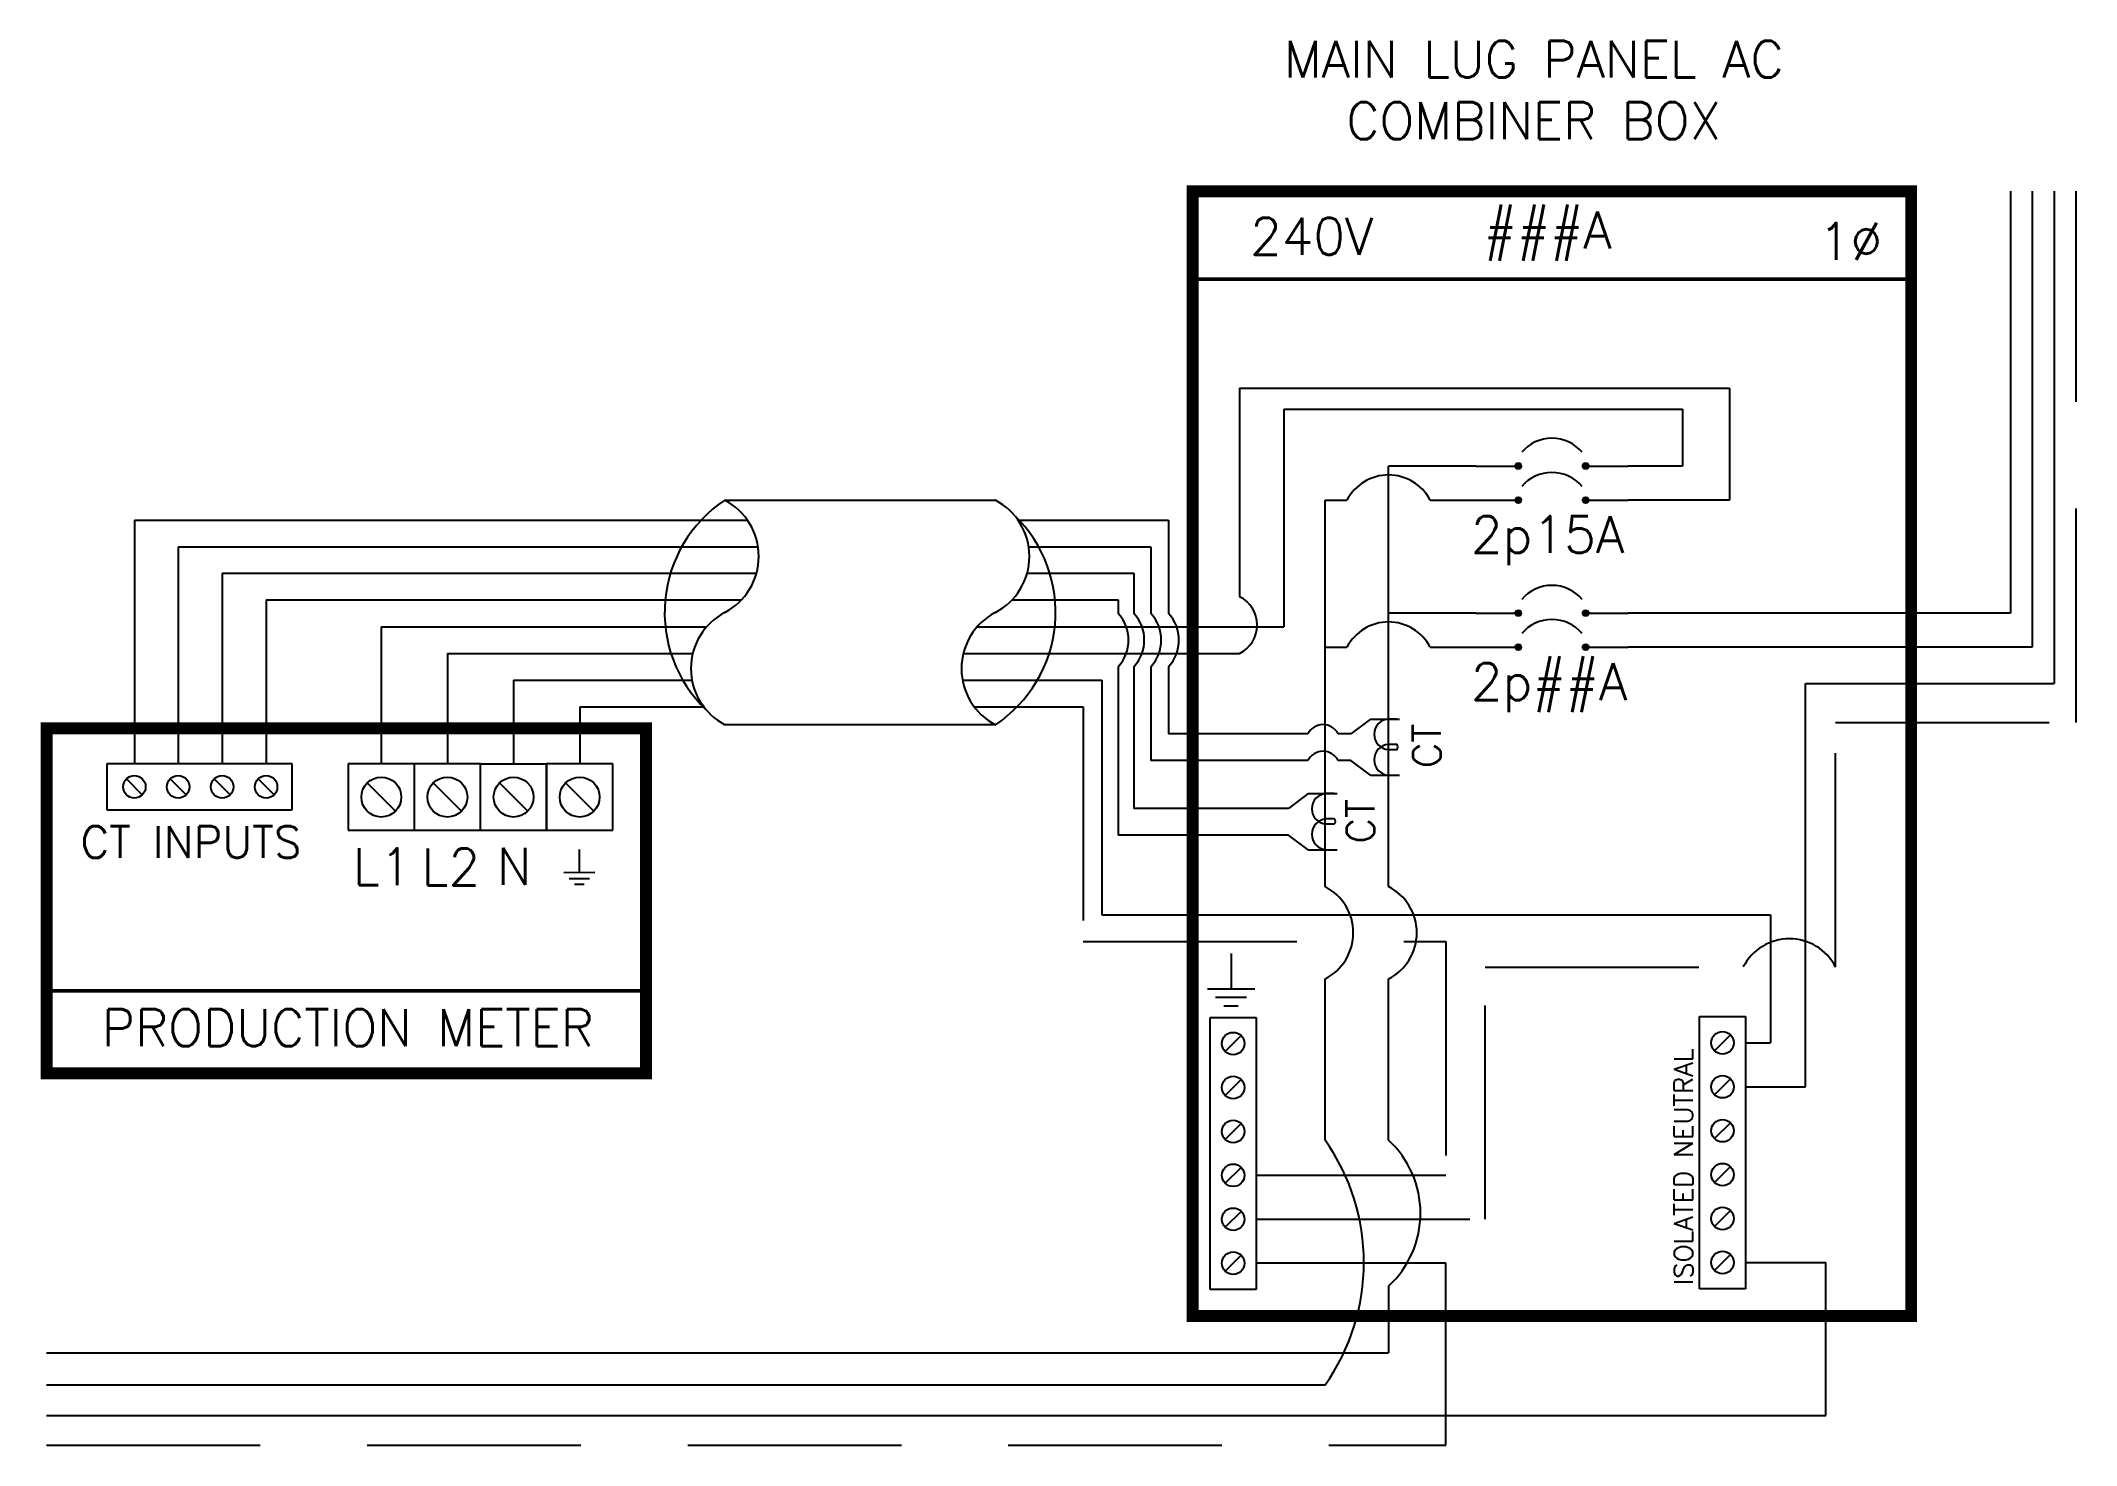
# Model space of a CAD drawing. Header units: feet. Extents: x 7172 to 13485, y 16921 to 17335.
# Drawn here: x 9136.7 to 9338.4, y 17001.9 to 17141 of the extents above; entities that cross this region are included whole.
import ezdxf

# ---------------------------------------------------------------- set-up
doc = ezdxf.new("R2010")
doc.units = ezdxf.units.FT
doc.header["$MEASUREMENT"] = 0
doc.linetypes.add('CENTER', pattern=[2, 1.25, -0.25, 0.25, -0.25])
doc.linetypes.add('HIDDEN', pattern=[0.375, 0.25, -0.125])
for name, color, linetype in [('ONE LINE BLOCKS', 7, 'Continuous'), ('TABLES', 7, 'Continuous'), ('TEXT', 7, 'Continuous'), ('Z - TITLEBLOCK TXT', 7, 'Continuous')]:
    doc.layers.add(name, color=color, linetype=linetype)
doc.styles.get("Standard").update_dxf_attribs({"font": 'simplex.shx'})

# ---------------------------------------------------------------- blocks, each defined once
blk = doc.blocks.new('M_LOCUS SUBPANEL 1 INVERTER')
at = {"layer": 'ONE LINE BLOCKS', "linetype": 'Continuous'}
h = blk.add_hatch(color=1, dxfattribs=at)
h.dxf.hatch_style = 1
edge = h.paths.add_edge_path()
edge.add_arc((25.827, 17.183), 0.0515, 0, 360)
h = blk.add_hatch(color=1, dxfattribs=at)
h.dxf.hatch_style = 1
edge = h.paths.add_edge_path()
edge.add_arc((27.01, 17.183), 0.0515, 0, 360)
h = blk.add_hatch(color=1, dxfattribs=at)
h.dxf.hatch_style = 1
edge = h.paths.add_edge_path()
edge.add_arc((25.827, 16.584), 0.0515, 0, 360)
h = blk.add_hatch(color=1, dxfattribs=at)
h.dxf.hatch_style = 1
edge = h.paths.add_edge_path()
edge.add_arc((27.01, 16.584), 0.0515, 0, 360)
h = blk.add_hatch(color=1, dxfattribs=at)
h.dxf.hatch_style = 1
edge = h.paths.add_edge_path()
edge.add_arc((25.827, 14.603), 0.0515, 0, 360)
h = blk.add_hatch(color=1, dxfattribs=at)
h.dxf.hatch_style = 1
edge = h.paths.add_edge_path()
edge.add_arc((27.01, 14.603), 0.0515, 0, 360)
h = blk.add_hatch(color=1, dxfattribs=at)
h.dxf.hatch_style = 1
edge = h.paths.add_edge_path()
edge.add_arc((25.827, 14.005), 0.0515, 0, 360)
h = blk.add_hatch(color=1, dxfattribs=at)
h.dxf.hatch_style = 1
edge = h.paths.add_edge_path()
edge.add_arc((27.01, 14.005), 0.0515, 0, 360)
at = {"color": 7, "linetype": 'Continuous'}
for p, q in [((34.463, 22.003), (34.463, 14.603)), ((25.083, 17.183), (23.55, 17.183)), ((23.55, 9.802), (23.55, 17.183)), ((28.707, 17.183), (27.753, 17.183)), ((11.903, 16.583), (16.651, 16.583)), ((25.083, 14.603), (23.55, 14.603)), ((34.463, 14.603), (27.753, 14.603)), ((16.651, 12.643), (11.903, 12.643)), ((23.55, 5.355), (23.55, 8.184)), ((23.55, 2.791), (23.55, 1.62)), ((0, 1.62), (23.55, 1.62))]:
    blk.add_line(p, q, dxfattribs=at)
at = {"color": 10, "linetype": 'Continuous'}
for p, q in [((34.848, 22.003), (34.848, 14.005)), ((20.936, 18.547), (20.936, 14.891)), ((20.936, 18.547), (29.535, 18.547)), ((29.535, 18.547), (29.535, 16.584)), ((22.435, 16.584), (22.435, 16.584)), ((22.435, 16.584), (22.82, 16.584)), ((22.435, 9.802), (22.435, 16.584)), ((24.279, 16.584), (25.083, 16.584)), ((29.535, 16.584), (27.753, 16.584)), ((22.435, 14.005), (22.82, 14.005)), ((24.279, 14.005), (25.083, 14.005)), ((34.848, 14.005), (27.753, 14.005)), ((7.033, 13.896), (11.34, 13.896)), ((7.033, 13.896), (7.033, 11.955)), ((16.088, 13.896), (20.936, 13.896)), ((22.435, 5.355), (22.435, 8.184)), ((0, 1.058), (22.435, 1.058))]:
    blk.add_line(p, q, dxfattribs=at)
at = {"color": 253, "linetype": 'Continuous'}
for p, q in [((35.234, 22.003), (35.234, 13.367)), ((8.194, 13.428), (11.325, 13.428)), ((8.194, 13.428), (8.194, 11.955)), ((16.073, 13.428), (18.518, 13.428)), ((18.518, 13.428), (18.518, 9.305)), ((30.867, 13.367), (35.234, 13.367)), ((30.867, 6.291), (30.867, 13.367)), ((18.518, 9.305), (30.252, 9.305)), ((30.252, 9.305), (30.252, 7.062)), ((29.812, 7.062), (30.252, 7.062)), ((29.812, 6.291), (30.867, 6.291)), ((29.812, 3.208), (31.225, 3.208)), ((31.225, 0.52), (31.225, 3.208)), ((0, 0.52), (31.225, 0.52))]:
    blk.add_line(p, q, dxfattribs=at)
at = {"linetype": 'Continuous'}
for p, q in [((21.712, 18.182), (21.712, 14.364)), ((21.712, 18.182), (28.707, 18.182)), ((28.707, 18.182), (28.707, 17.183)), ((1.539, 16.235), (12.298, 16.235)), ((1.539, 16.235), (1.539, 11.955)), ((17.046, 16.235), (19.688, 16.235)), ((19.688, 16.235), (19.688, 14.597)), ((2.309, 15.767), (12.485, 15.767)), ((2.309, 15.767), (2.309, 11.955)), ((17.234, 15.767), (19.378, 15.767)), ((19.378, 15.767), (19.378, 14.597)), ((3.08, 15.3), (12.458, 15.3)), ((3.08, 15.3), (3.08, 11.955)), ((17.206, 15.3), (19.08, 15.3)), ((19.08, 15.3), (19.08, 14.597)), ((3.851, 14.832), (12.192, 14.832)), ((3.851, 14.832), (3.851, 11.955)), ((16.941, 14.832), (18.804, 14.832)), ((18.804, 14.832), (18.804, 14.597)), ((5.873, 14.364), (11.585, 14.364)), ((5.873, 14.364), (5.873, 11.955)), ((16.334, 14.364), (21.712, 14.364)), ((18.804, 13.662), (18.804, 10.708)), ((19.08, 13.662), (19.08, 11.176)), ((19.378, 13.662), (19.378, 12.015)), ((19.688, 13.662), (19.688, 12.483)), ((22.133, 12.483), (19.688, 12.483)), ((22.89, 12.483), (22.668, 12.483)), ((22.133, 12.015), (19.378, 12.015)), ((22.89, 12.015), (22.668, 12.015)), ((21.796, 11.176), (19.08, 11.176)), ((21.796, 10.708), (18.804, 10.708))]:
    blk.add_line(p, q, dxfattribs=at)
at = {"linetype": 'Continuous', "flags": 128}
for points in [[(23.235, 12.741), (22.89, 12.483)], [(23.235, 12.741), (23.745, 12.741)], [(23.235, 11.757), (22.89, 12.015)], [(22.14, 11.434), (21.796, 11.176)], [(22.14, 11.434), (22.651, 11.434)], [(23.235, 11.757), (23.745, 11.757)], [(22.14, 10.451), (21.796, 10.708)], [(22.14, 10.451), (22.651, 10.451)]]:
    blk.add_lwpolyline(points, dxfattribs=at)
at = {"linetype": 'Continuous'}
for points in [[(23.693, 12.741), (23.55, 12.741, 0.953557), (23.55, 12.209), (23.693, 12.209, 0.428673), (23.693, 12.297), (23.55, 12.297, 0.940065), (23.55, 11.757), (23.693, 11.757)], [(22.598, 11.434), (22.455, 11.434, 0.953557), (22.455, 10.903), (22.598, 10.903, 0.428673), (22.598, 10.99), (22.455, 10.99, 0.940065), (22.455, 10.451), (22.598, 10.451)]]:
    blk.add_lwpolyline(points, format="xyb", dxfattribs=at)
at = {"color": 10, "linetype": 'Continuous'}
for centre, radius, start, end in [((23.55, 16.202), 0.824, 27.6639, 152.3361), ((20.69, 14.393), 0.555, 296.3475, 63.6525), ((23.55, 13.622), 0.824, 27.6639, 152.3361), ((22.024, 8.993), 0.908, 296.9447, 63.0553), ((19.398, 3.207), 3.72, 324.7261, 35.2739)]:
    blk.add_arc(centre, radius, start, end, dxfattribs=at)
at = {"color": 7, "linetype": 'Continuous'}
for centre, radius, start, end in [((13.21, 14.613), 2.365, 123.5735, 226.0268), ((15.343, 14.613), 2.365, 303.5735, 46.0268), ((18.302, 14.129), 0.686, 317.0106, 42.9894), ((18.578, 14.129), 0.686, 317.0106, 42.9894), ((18.876, 14.129), 0.686, 317.0106, 42.9894), ((19.186, 14.129), 0.686, 317.0106, 42.9894), ((22.4, 12.346), 0.3, 27.0564, 152.9436), ((22.4, 11.878), 0.3, 27.0564, 152.9436), ((23.138, 8.993), 0.908, 296.9447, 63.0553), ((22.367, 4.073), 1.744, 312.6811, 47.3189)]:
    blk.add_arc(centre, radius, start, end, dxfattribs=at)
at = {"layer": 'ONE LINE BLOCKS', "lineweight": 50}
for p, q in [((20.114, 20.461), (32.722, 20.461)), ((-0.027, 7.973), (10.516, 7.973))]:
    blk.add_line(p, q, dxfattribs=at)
at = {"layer": 'ONE LINE BLOCKS', "lineweight": 50, "const_width": 0.21}
for points in [[(20.114, 2.271), (20.114, 22.003), (32.722, 22.003), (32.722, 2.271)], [(0, 12.579), (0, 6.529), (10.516, 6.529), (10.516, 12.579)]]:
    blk.add_lwpolyline(points, close=True, dxfattribs=at)
at = {"layer": 'TEXT', "color": 92, "linetype": 'HIDDEN', "ltscale": 15}
for p, q in [((35.619, 12.685), (35.619, 22.003)), ((9.355, 12.96), (11.519, 12.96)), ((9.355, 12.96), (9.355, 11.955)), ((16.278, 12.96), (18.193, 12.96)), ((18.193, 12.96), (18.193, 8.837)), ((31.394, 8.392), (31.394, 12.685)), ((31.394, 12.685), (35.619, 12.685)), ((18.193, 8.837), (24.554, 8.837)), ((24.554, 8.837), (24.554, 4.737)), ((25.248, 3.966), (25.248, 8.392)), ((25.248, 8.392), (29.776, 8.392)), ((21.225, 4.737), (24.554, 4.737)), ((21.225, 3.966), (25.248, 3.966)), ((24.554, 3.195), (21.225, 3.195)), ((24.554, 0), (24.554, 3.195)), ((0, 0), (24.554, 0))]:
    blk.add_line(p, q, dxfattribs=at)
at = {"layer": 'TEXT', "color": 92, "linetype": 'CENTER', "flags": 128}
for points in [[(9.347, 10.455), (9.348, 10.048)], [(9.62, 10.048), (9.076, 10.047)], [(9.17, 9.947), (9.526, 9.947)], [(9.265, 9.846), (9.432, 9.846)]]:
    blk.add_lwpolyline(points, dxfattribs=at)
at = {"layer": 'TEXT', "color": 92, "linetype": 'Continuous', "flags": 128}
for points in [[(20.787, 8.631), (20.786, 8.01)], [(20.371, 8.01), (21.201, 8.01)], [(21.057, 7.857), (20.515, 7.857)], [(20.913, 7.703), (20.659, 7.703)]]:
    blk.add_lwpolyline(points, dxfattribs=at)
at = {"layer": 'TEXT', "color": 92, "linetype": 'Continuous', "ltscale": 4}
blk.add_arc((30.585, 7.981), 0.908, 26.9447, 153.0553, dxfattribs=at)
at = {"layer": 'Z - TITLEBLOCK TXT', "color": 1, "linetype": 'Continuous'}
for p, q in [((4.311, 11.955), (1.059, 11.955)), ((1.059, 11.955), (1.059, 11.151)), ((4.311, 11.151), (4.311, 11.955)), ((7.614, 11.955), (5.292, 11.955)), ((5.292, 11.955), (5.292, 10.794)), ((6.453, 10.794), (6.453, 11.955)), ((7.614, 10.794), (7.614, 11.955)), ((7.614, 11.955), (8.774, 11.955)), ((8.774, 10.794), (8.774, 11.955)), ((9.935, 11.955), (8.774, 11.955)), ((8.774, 11.955), (8.774, 10.794)), ((9.935, 10.794), (9.935, 11.955)), ((1.059, 11.151), (4.311, 11.151)), ((5.292, 10.794), (7.614, 10.794)), ((5.292, 10.794), (6.453, 10.794)), ((7.614, 10.794), (8.774, 10.794)), ((8.774, 10.794), (9.935, 10.794)), ((8.774, 10.794), (9.935, 10.794)), ((20.421, 2.735), (20.421, 7.509)), ((20.421, 7.509), (21.225, 7.509)), ((21.225, 7.509), (21.225, 2.735)), ((29.008, 2.748), (29.008, 7.522)), ((29.008, 7.522), (29.812, 7.522)), ((29.812, 7.522), (29.812, 2.748)), ((29.812, 2.748), (29.008, 2.748))]:
    blk.add_line(p, q, dxfattribs=at)
at = {"layer": 'Z - TITLEBLOCK TXT', "color": 4, "linetype": 'Continuous'}
for p, q in [((1.399, 11.692), (1.678, 11.413)), ((2.17, 11.692), (2.449, 11.413)), ((2.941, 11.692), (3.219, 11.413)), ((3.712, 11.692), (3.99, 11.413)), ((6.12, 11.127), (5.625, 11.622)), ((7.281, 11.127), (6.786, 11.622)), ((8.442, 11.127), (7.946, 11.622)), ((9.602, 11.127), (9.107, 11.622)), ((20.962, 7.188), (20.684, 6.91)), ((29.549, 7.201), (29.271, 6.922)), ((20.962, 6.417), (20.684, 6.139)), ((29.549, 6.43), (29.271, 6.152)), ((20.962, 5.647), (20.684, 5.368)), ((29.549, 5.659), (29.271, 5.381)), ((20.962, 4.876), (20.684, 4.597)), ((29.549, 4.889), (29.271, 4.61)), ((20.962, 4.105), (20.684, 3.827)), ((29.549, 4.118), (29.271, 3.839)), ((20.962, 3.334), (20.684, 3.056)), ((29.549, 3.347), (29.271, 3.069))]:
    blk.add_line(p, q, dxfattribs=at)
at = {"layer": 'Z - TITLEBLOCK TXT', "color": 7, "linetype": 'Continuous'}
blk.add_line((21.225, 2.735), (20.421, 2.735), dxfattribs=at)
at = {"layer": 'Z - TITLEBLOCK TXT', "color": 1, "linetype": 'Continuous', "flags": 128}
for points in [[(25.083, 17.183), (25.827, 17.183)], [(25.083, 17.183), (25.827, 17.183)], [(27.01, 17.183), (27.753, 17.183)], [(25.083, 16.584), (25.827, 16.584)], [(25.083, 16.584), (25.827, 16.584)], [(27.01, 16.584), (27.753, 16.584)], [(25.083, 14.603), (25.827, 14.603)], [(25.083, 14.603), (25.827, 14.603)], [(27.01, 14.603), (27.753, 14.603)], [(25.083, 14.005), (25.827, 14.005)], [(25.083, 14.005), (25.827, 14.005)], [(27.01, 14.005), (27.753, 14.005)]]:
    blk.add_lwpolyline(points, dxfattribs=at)
at = {"layer": 'Z - TITLEBLOCK TXT', "color": 1, "linetype": 'Continuous'}
for centre in [(25.827, 17.183), (27.01, 17.183), (25.827, 16.584), (27.01, 16.584), (25.827, 14.603), (27.01, 14.603), (25.827, 14.005), (27.01, 14.005)]:
    blk.add_circle(centre, 0.0515, dxfattribs=at)
at = {"layer": 'Z - TITLEBLOCK TXT', "color": 4, "linetype": 'Continuous'}
for centre, radius in [((1.539, 11.553), 0.197), ((2.309, 11.553), 0.197), ((3.08, 11.553), 0.197), ((3.851, 11.553), 0.197), ((5.873, 11.374), 0.35), ((7.033, 11.374), 0.35), ((8.194, 11.374), 0.35), ((9.355, 11.374), 0.35), ((20.823, 7.049), 0.197), ((29.41, 7.062), 0.197), ((20.823, 6.278), 0.197), ((29.41, 6.291), 0.197), ((29.41, 5.52), 0.197), ((20.823, 5.507), 0.197), ((20.823, 4.737), 0.197), ((29.41, 4.749), 0.197), ((20.823, 3.966), 0.197), ((29.41, 3.979), 0.197), ((20.823, 3.195), 0.197), ((29.41, 3.208), 0.197)]:
    blk.add_circle(centre, radius, dxfattribs=at)
at = {"layer": 'Z - TITLEBLOCK TXT', "color": 1, "linetype": 'Continuous'}
for centre in [(26.418, 16.972), (26.418, 16.373), (26.418, 14.392), (26.418, 13.793)]:
    blk.add_arc(centre, 0.697, 40.3392, 139.6608, dxfattribs=at)
at = {"layer": 'Z - TITLEBLOCK TXT', "linetype": 'Continuous'}
for centre, start, end in [((11.386, 15.598), 297.6639, 62.3361), ((16.135, 15.598), 297.6639, 62.3361), ((12.419, 13.628), 117.6639, 242.3361), ((17.167, 13.628), 117.6639, 242.3361)]:
    blk.add_arc(centre, 1.112, start, end, dxfattribs=at)
at = {"layer": 'TABLES', "linetype": 'Continuous'}
for s, height, p in [('2p15A', 0.648, (24.995, 15.657)), ('2p##A', 0.648, (24.995, 13.077)), ('CT INPUTS ', 0.5578, (0.595, 10.307))]:
    blk.add_text(s, height=height, dxfattribs=at).set_placement(p)
blk.add_text('ISOLATED NEUTRAL', height=0.33207, rotation=90, dxfattribs=at).set_placement((28.892, 2.812))
at = {"layer": 'TEXT', "char_height": 0.648, "attachment_point": 5}
for s, width, gutter_width, insert in [('MAIN LUG PANEL AC COMBINER BOX', 11.15889, 7.17, (26.099, 23.781)), ('240V', 0.14806, 0.75, (22.203, 21.215)), ('###A', 0.14806, 0.75, (26.345, 21.215)), ('1∅', 0.14806, 0.75, (31.657, 21.124)), ('L1', 0.14806, 0.75, (5.889, 10.152)), ('L2', 0.14806, 0.75, (7.093, 10.147)), ('N', 0.14806, 0.75, (8.206, 10.157)), ('PRODUCTION METER', 10.82171, 7.17, (5.286, 7.326))]:
    blk.add_mtext_dynamic_manual_height_columns(s, width=width, gutter_width=gutter_width, heights=[0], dxfattribs=dict(at, insert=insert))
at = {"layer": 'TEXT', "char_height": 0.4916, "attachment_point": 5, "rotation": 90}
for insert in [(24.224, 12.275), (23.056, 10.951)]:
    blk.add_mtext_dynamic_manual_height_columns('CT', width=0.14806, gutter_width=0.75, heights=[0], dxfattribs=dict(at, insert=insert))
blk = doc.blocks.new('*U33')
at = {"color": 155, "true_color": 0x647190}
blk.add_blockref('M_LOCUS SUBPANEL 1 INVERTER', (0, 0), dxfattribs=at)

msp = doc.modelspace()

# ---------------------------------------------------------------- block references
at = {"color": 155, "true_color": 0x647190, "xscale": 5.644441731736358, "yscale": 5.644441731736358, "zscale": 5.644441731736358}
msp.add_blockref('*U33', (9137.33, 17001.93), dxfattribs=at)

doc.saveas('drawing.dxf')
